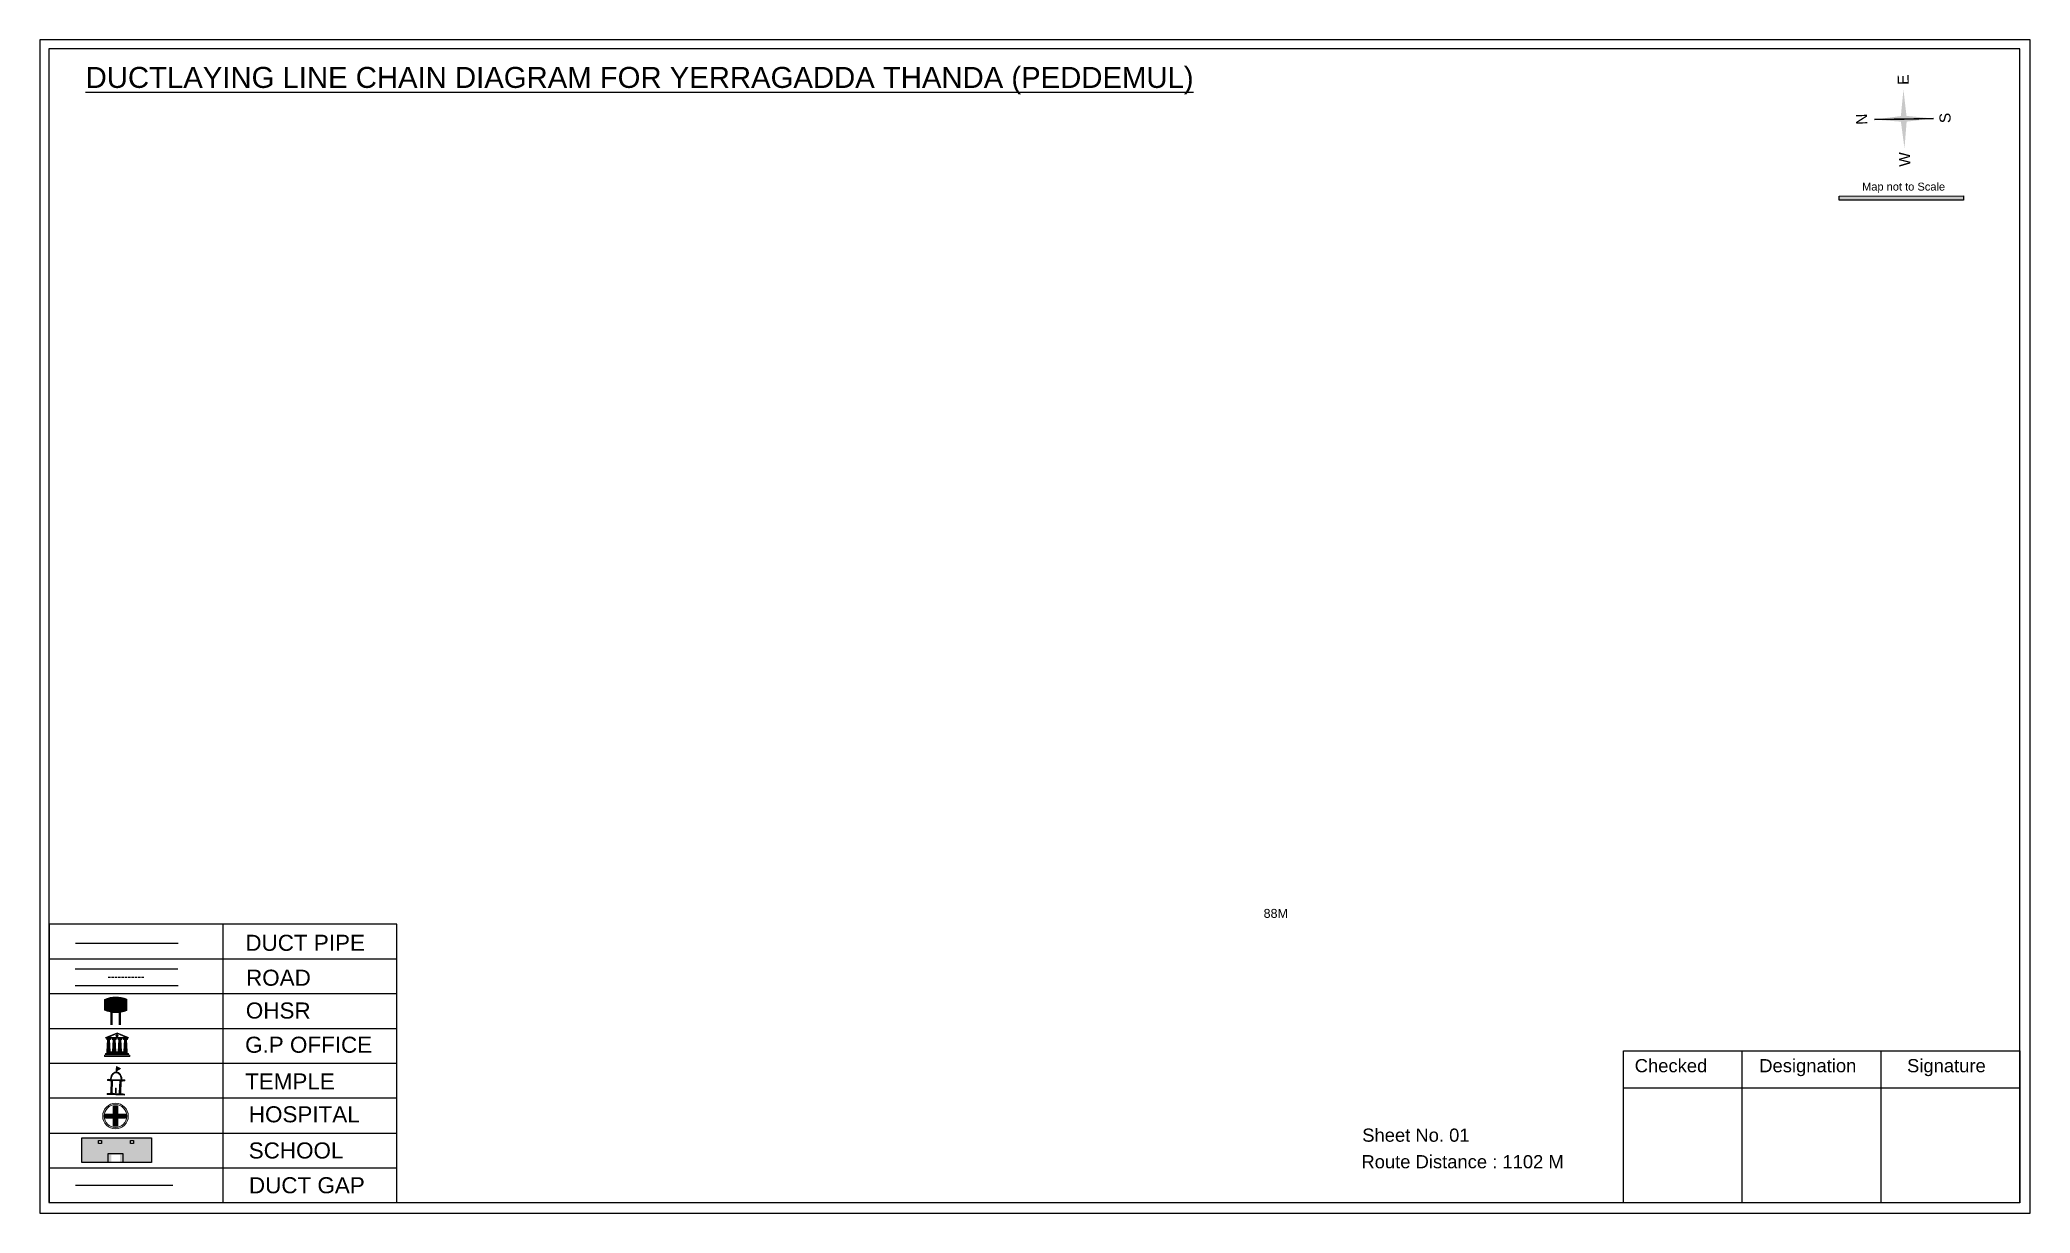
# Model space of a CAD drawing. Header units: inches. Extents: x -117 to 51867, y -12715 to 3423.
# Drawn here: x 37708 to 38598, y -12585 to -12061 of the extents above; entities that cross this region are included whole.
import ezdxf

# ---------------------------------------------------------------- set-up
doc = ezdxf.new("R2010")
doc.units = ezdxf.units.IN
doc.header["$MEASUREMENT"] = 0
doc.linetypes.add('DASHEDX2', pattern=[1.5, 1, -0.5])
doc.layers.add('LANDMARK', color=7, linetype='Continuous')
doc.layers.add('OHT', color=7, linetype='Continuous')
doc.styles.get("Standard").update_dxf_attribs({"font": 'arial.ttf'})

msp = doc.modelspace()

# ---------------------------------------------------------------- texts
at = {"color": 242, "true_color": 0xcd2027}
msp.add_text('%%UDUCTLAYING LINE CHAIN DIAGRAM FOR YERRAGADDA THANDA (PEDDEMUL)', height=9.375, dxfattribs=at).set_placement((37728.42, -12082.37))
for s, p in [('E', (38543.78, -12080.97)), ('N', (38525.2, -12098.81)), ('S', (38562.49, -12098.07)), ('W', (38544.43, -12117.56))]:
    msp.add_text(s, height=4.95, rotation=91.00631).set_placement(p)
for s, height, p in [('Map not to Scale', 3.5424, (38522.87, -12128.26)), ('88M', 4, (38255.24, -12453.37)), ('DUCT PIPE', 7.178, (37799.84, -12468.1)), ('ROAD ', 7.178, (37800.15, -12483.71)), ('OHSR', 7.178, (37800.06, -12498.37)), ('G.P OFFICE', 7.178, (37799.73, -12513.67)), ('TEMPLE', 7.178, (37799.73, -12530.08)), ('Checked', 5.886, (38421.2, -12522.38)), ('Designation', 5.886, (38476.9, -12522.38)), ('Signature', 5.886, (38543, -12522.38)), ('HOSPITAL', 7.178, (37801.4, -12544.76)), ('Sheet No. 01', 5.886, (38299.34, -12553.44)), ('SCHOOL', 7.178, (37801.35, -12560.93)), ('Route Distance : 1102 M', 5.886, (38298.97, -12565.31)), ('DUCT GAP', 7.178, (37801.45, -12576.48))]:
    msp.add_text(s, height=height).set_placement(p)

# ---------------------------------------------------------------- blocks, each defined once
blk = doc.blocks.new('OHT')
at = {"linetype": 'Continuous', "lineweight": 0, "true_color": 0x0ffffc}
blk.add_hatch(color=4, dxfattribs=at).paths.add_polyline_path([(0.012, 1), (0, 1, 0.101323), (-0.4, 0.916), (-0.4, 0.525, 0.194075), (0.399, 0.521), (0.399, 0.921, 0.097877)])
at = {"color": 4, "linetype": 'Continuous', "lineweight": 0, "true_color": 0x0ffffc, "flags": 128}
for points in [[(-0.4, 0.525), (-0.4, 0.916)], [(0.399, 0.521), (0.399, 0.921)]]:
    blk.add_lwpolyline(points, dxfattribs=at)
at = {"color": 4, "linetype": 'Continuous', "lineweight": 0, "true_color": 0x0ffffc, "const_width": 0.075, "flags": 128}
for points in [[(-0.15, 0), (-0.15, 0.475)], [(0.15, 0), (0.15, 0.473)]]:
    blk.add_lwpolyline(points, dxfattribs=at)
at = {"color": 4, "linetype": 'Continuous', "lineweight": 0, "true_color": 0x0ffffc}
for centre, radius, start, end in [((0.006, -0.019), 1.019, 67.31091, 113.47108), ((0.004, 1.513), 1.068, 247.76824, 291.70073)]:
    blk.add_arc(centre, radius, start, end, dxfattribs=at)
blk = doc.blocks.new('Government_Office')
at = {"linetype": 'Continuous', "lineweight": 0, "true_color": 0xff0000}
h = blk.add_hatch(color=1, dxfattribs=at)
h.paths.add_polyline_path([(0.44, 0.72), (0.45, 0.75), (0, 0.93), (-0.45, 0.75), (-0.44, 0.72)])
h.paths.add_polyline_path([(0.355, 0.75), (-0.355, 0.75), (0, 0.9)], flags=16)
h.paths.add_polyline_path([(0, 0.778, -1), (0, 0.872, -1)], flags=0)
h = blk.add_hatch(color=1, dxfattribs=at)
edge = h.paths.add_edge_path()
edge.add_arc((0, 0.825), 0.0467, 90, 270)
edge.add_arc((0, 0.825), 0.0467, 270, 450)
for points in [[(-0.5, 0.05), (0.5, 0.05), (0.5, 0), (-0.5, 0)], [(-0.45, 0.075), (-0.45, 0.12), (0.45, 0.12), (0.45, 0.075)], [(-0.4, 0.14), (-0.4, 0.18), (0.4, 0.18), (0.4, 0.14)]]:
    blk.add_hatch(color=1, dxfattribs=at).paths.add_polyline_path(points)
h = blk.add_hatch(color=1, dxfattribs=at)
edge = h.paths.add_edge_path()
edge.add_line((-0.27, 0.195), (-0.295, 0.675))
edge.add_line((-0.295, 0.675), (-0.29, 0.675))
edge.add_arc((-0.278, 0.688), 0.0176, 225.30401, 441.56588)
edge.add_line((-0.275, 0.705), (-0.395, 0.705))
edge.add_arc((-0.392, 0.688), 0.0176, 98.43412, 314.69599)
edge.add_line((-0.38, 0.675), (-0.375, 0.675))
edge.add_line((-0.375, 0.675), (-0.4, 0.195))
edge.add_line((-0.4, 0.195), (-0.27, 0.195))
h = blk.add_hatch(color=1, dxfattribs=at)
edge = h.paths.add_edge_path()
edge.add_line((-0.047, 0.195), (-0.072, 0.675))
edge.add_line((-0.072, 0.675), (-0.067, 0.675))
edge.add_arc((-0.054, 0.688), 0.0176, 225.30401, 441.56588)
edge.add_line((-0.052, 0.705), (-0.172, 0.705))
edge.add_arc((-0.169, 0.688), 0.0176, 98.43412, 314.69599)
edge.add_line((-0.157, 0.675), (-0.152, 0.675))
edge.add_line((-0.152, 0.675), (-0.177, 0.195))
edge.add_line((-0.177, 0.195), (-0.047, 0.195))
h = blk.add_hatch(color=1, dxfattribs=at)
edge = h.paths.add_edge_path()
edge.add_line((0.177, 0.195), (0.152, 0.675))
edge.add_line((0.152, 0.675), (0.157, 0.675))
edge.add_arc((0.169, 0.688), 0.0176, 225.30401, 441.56588)
edge.add_line((0.172, 0.705), (0.052, 0.705))
edge.add_arc((0.054, 0.688), 0.0176, 98.43412, 314.69599)
edge.add_line((0.067, 0.675), (0.072, 0.675))
edge.add_line((0.072, 0.675), (0.047, 0.195))
edge.add_line((0.047, 0.195), (0.177, 0.195))
h = blk.add_hatch(color=1, dxfattribs=at)
edge = h.paths.add_edge_path()
edge.add_line((0.4, 0.195), (0.375, 0.675))
edge.add_line((0.375, 0.675), (0.38, 0.675))
edge.add_arc((0.392, 0.688), 0.0176, 225.30401, 441.56588)
edge.add_line((0.395, 0.705), (0.275, 0.705))
edge.add_arc((0.278, 0.688), 0.0176, 98.43412, 314.69599)
edge.add_line((0.29, 0.675), (0.295, 0.675))
edge.add_line((0.295, 0.675), (0.27, 0.195))
edge.add_line((0.27, 0.195), (0.4, 0.195))
at = {"color": 1, "linetype": 'Continuous', "lineweight": 0, "true_color": 0xff0000, "flags": 128}
for points in [[(-0.45, 0.75), (-0.44, 0.72), (0.44, 0.72), (0.45, 0.75), (0, 0.93)], [(-0.355, 0.75), (0.355, 0.75), (0, 0.9)], [(-0.5, 0.05), (0.5, 0.05), (0.5, 0), (-0.5, 0)], [(-0.45, 0.075), (-0.45, 0.12), (0.45, 0.12), (0.45, 0.075)], [(-0.4, 0.14), (-0.4, 0.18), (0.4, 0.18), (0.4, 0.14)]]:
    blk.add_lwpolyline(points, close=True, dxfattribs=at)
for points in [[(0, 0.872, 1), (0, 0.778, 1)], [(-0.27, 0.195), (-0.295, 0.675), (-0.29, 0.675, 1.379694), (-0.275, 0.705), (-0.395, 0.705, 1.379694), (-0.38, 0.675), (-0.375, 0.675), (-0.4, 0.195)], [(-0.047, 0.195), (-0.072, 0.675), (-0.067, 0.675, 1.379694), (-0.052, 0.705), (-0.172, 0.705, 1.379694), (-0.157, 0.675), (-0.152, 0.675), (-0.177, 0.195)], [(0.177, 0.195), (0.152, 0.675), (0.157, 0.675, 1.379694), (0.172, 0.705), (0.052, 0.705, 1.379694), (0.067, 0.675), (0.072, 0.675), (0.047, 0.195)], [(0.4, 0.195), (0.375, 0.675), (0.38, 0.675, 1.379694), (0.395, 0.705), (0.275, 0.705, 1.379694), (0.29, 0.675), (0.295, 0.675), (0.27, 0.195)]]:
    blk.add_lwpolyline(points, format="xyb", close=True, dxfattribs=at)
blk = doc.blocks.new('Temple')
at = {"linetype": 'Continuous', "lineweight": 0, "true_color": 0xff0000}
h = blk.add_hatch(color=1, dxfattribs=at)
edge = h.paths.add_edge_path()
edge.add_line((0.175, 0.49), (0.225, 0.49))
edge.add_line((0.225, 0.49), (0.225, 0.497))
edge.add_line((0.225, 0.497), (0.307, 0.497))
edge.add_line((0.307, 0.497), (0.307, 0.533))
edge.add_line((0.307, 0.533), (0.257, 0.533))
edge.add_line((0.257, 0.533), (0.257, 0.54))
edge.add_line((0.257, 0.54), (0.2, 0.54))
edge.add_spline(control_points=[(0.2, 0.54), (0.2, 0.589), (0.19, 0.638), (0.142, 0.743), (0.092, 0.79), (0.027, 0.805), (0.02, 0.806), (0.012, 0.806)], knot_values=[4.712389, 4.712389, 4.712389, 4.712389, 5.278166, 5.278166, 6.117402, 6.117402, 6.223801, 6.223801, 6.223801, 6.223801], degree=3, periodic=0)
edge.add_line((0.012, 0.806), (0.012, 0.79))
edge.add_line((0.012, 0.79), (-0.012, 0.79))
edge.add_line((-0.012, 0.79), (-0.012, 0.806))
edge.add_spline(control_points=[(-0.012, 0.806), (-0.055, 0.802), (-0.096, 0.781), (-0.171, 0.699), (-0.197, 0.628), (-0.2, 0.55), (-0.2, 0.545), (-0.2, 0.54)], knot_values=[6.343965, 6.343965, 6.343965, 6.343965, 6.956638, 6.956638, 7.795874, 7.795874, 7.853982, 7.853982, 7.853982, 7.853982], degree=3, periodic=0)
edge.add_line((-0.2, 0.54), (-0.257, 0.54))
edge.add_line((-0.257, 0.54), (-0.257, 0.533))
edge.add_line((-0.257, 0.533), (-0.307, 0.533))
edge.add_line((-0.307, 0.533), (-0.307, 0.497))
edge.add_line((-0.307, 0.497), (-0.225, 0.497))
edge.add_line((-0.225, 0.497), (-0.225, 0.49))
edge.add_line((-0.225, 0.49), (-0.175, 0.49))
edge.add_line((-0.175, 0.49), (-0.175, 0.07))
edge.add_arc((-0.205, 0.07), 0.03, -90, 0, ccw=False)
edge.add_line((-0.205, 0.04), (-0.257, 0.04))
edge.add_line((-0.257, 0.04), (-0.257, 0.033))
edge.add_line((-0.257, 0.033), (-0.307, 0.033))
edge.add_line((-0.307, 0.033), (-0.307, 0))
edge.add_line((-0.307, 0), (0.307, 0))
edge.add_line((0.307, 0), (0.307, 0.033))
edge.add_line((0.307, 0.033), (0.257, 0.033))
edge.add_line((0.257, 0.033), (0.257, 0.04))
edge.add_line((0.257, 0.04), (0.205, 0.04))
edge.add_arc((0.205, 0.07), 0.03, 180, 270, ccw=False)
edge.add_line((0.175, 0.07), (0.175, 0.49))
h.paths.add_polyline_path([(0.125, 0.07, -0.414214), (0.095, 0.04), (0.05, 0.04), (0.05, 0.033), (-0.05, 0.033), (-0.05, 0.04), (-0.095, 0.04, -0.414214), (-0.125, 0.07), (-0.125, 0.497), (0.125, 0.497)], flags=16)
edge = h.paths.add_edge_path(flags=16)
edge.add_ellipse((0, 0.54), major_axis=(0, 0.242), ratio=0.722808, start_angle=270, end_angle=450, ccw=False)
edge.add_line((0.175, 0.54), (-0.175, 0.54))
h.paths.add_polyline_path([(0.012, 0.23), (0.012, 0.07), (-0.012, 0.07), (-0.012, 0.23)], flags=0)
h = blk.add_hatch(color=1, dxfattribs=at)
edge = h.paths.add_edge_path()
edge.add_line((0.012, 0.857), (0, 0.85))
edge.add_line((0, 0.85), (-0.003, 0.925))
edge.add_line((-0.003, 0.925), (-0.012, 0.925))
edge.add_line((-0.012, 0.925), (-0.012, 0.806))
edge.add_spline(control_points=[(-0.012, 0.806), (-0.004, 0.807), (0.004, 0.807), (0.012, 0.806)], knot_values=[6.223801, 6.223801, 6.223801, 6.223801, 6.343965, 6.343965, 6.343965, 6.343965], degree=3, periodic=0)
edge.add_line((0.012, 0.806), (0.012, 0.857))
h = blk.add_hatch(color=1, dxfattribs=at)
edge = h.paths.add_edge_path()
edge.add_line((0.012, 0.79), (0.012, 0.806))
edge.add_spline(control_points=[(0.012, 0.806), (0.004, 0.807), (-0.004, 0.807), (-0.012, 0.806)], knot_values=[6.223801, 6.223801, 6.223801, 6.223801, 6.343965, 6.343965, 6.343965, 6.343965], degree=3, periodic=0)
edge.add_line((-0.012, 0.806), (-0.012, 0.79))
edge.add_line((-0.012, 0.79), (0.012, 0.79))
at = {"linetype": 'Continuous', "lineweight": 0, "true_color": 0xe66000}
blk.add_hatch(color=32, dxfattribs=at).paths.add_polyline_path([(-0.006, 1), (0.147, 0.931), (0, 0.85)])
at = {"color": 1, "linetype": 'Continuous', "lineweight": 0, "true_color": 0xff0000, "flags": 128}
for points in [[(0.012, 0.925), (-0.012, 0.925), (-0.012, 0.79), (0.012, 0.79)], [(0.012, 0.23), (-0.012, 0.23), (-0.012, 0.07), (0.012, 0.07)]]:
    blk.add_lwpolyline(points, close=True, dxfattribs=at)
at = {"color": 32, "linetype": 'Continuous', "lineweight": 0, "true_color": 0xe66000, "flags": 128}
blk.add_lwpolyline([(-0.006, 1), (0.147, 0.931), (0, 0.85), (-0.006, 1)], dxfattribs=at)
at = {"color": 1, "linetype": 'Continuous', "lineweight": 0, "true_color": 0xff0000, "flags": 128}
blk.add_lwpolyline([(0.2, 0.54), (0.257, 0.54), (0.257, 0.533), (0.307, 0.533), (0.307, 0.497), (0.225, 0.497), (0.225, 0.49), (0.175, 0.49), (0.175, 0.07, 0.414214), (0.205, 0.04), (0.257, 0.04), (0.257, 0.033), (0.307, 0.033), (0.307, 0), (-0.307, 0), (-0.307, 0.033), (-0.257, 0.033), (-0.257, 0.04), (-0.205, 0.04, 0.414214), (-0.175, 0.07), (-0.175, 0.49), (-0.225, 0.49), (-0.225, 0.497), (-0.307, 0.497), (-0.307, 0.533), (-0.257, 0.533), (-0.257, 0.54), (-0.2, 0.54)], format="xyb", dxfattribs=at)
blk.add_lwpolyline([(-0.175, 0.54), (0.175, 0.54)], dxfattribs=at)
blk.add_lwpolyline([(0.125, 0.497), (0.125, 0.07, -0.414214), (0.095, 0.04), (0.05, 0.04), (0.05, 0.033), (-0.05, 0.033), (-0.05, 0.04), (-0.095, 0.04, -0.414214), (-0.125, 0.07), (-0.125, 0.497)], format="xyb", close=True, dxfattribs=at)
at = {"color": 1, "linetype": 'Continuous', "lineweight": 0, "true_color": 0xff0000}
blk.add_ellipse((0, 0.54), major_axis=(0, 0.242), ratio=0.722808, start_param=4.712389, end_param=7.853982, dxfattribs=at)
blk.add_open_spline([(0.2, 0.54), (0.2, 0.589), (0.19, 0.638), (0.142, 0.743), (0.092, 0.79), (-0.023, 0.816), (-0.085, 0.794), (-0.171, 0.699), (-0.197, 0.628), (-0.2, 0.55), (-0.2, 0.545), (-0.2, 0.54)], degree=3, knots=[4.712389, 4.712389, 4.712389, 4.712389, 5.278166, 5.278166, 6.117402, 6.117402, 6.956638, 6.956638, 7.795874, 7.795874, 7.853982, 7.853982, 7.853982, 7.853982], dxfattribs=at)
blk = doc.blocks.new('*U93')
at = {"color": 0, "linetype": 'DASHEDX2', "transparency": 16777216}
blk.add_line((-8.22, 0), (8.01, 0), dxfattribs=at)
blk = doc.blocks.new('Hospital')
at = {"linetype": 'Continuous', "lineweight": 0, "true_color": 0x000000}
h = blk.add_hatch(color=18, dxfattribs=at)
h.paths.add_polyline_path([(-0.5, 0, 1), (0.5, 0, 1)])
h.paths.add_polyline_path([(0.446, 0, -1), (-0.446, 0, -1)], flags=16)
at = {"linetype": 'Continuous', "true_color": 0xff0000}
blk.add_hatch(color=1, dxfattribs=at).paths.add_polyline_path([(-0.394, 0.08), (-0.08, 0.08), (-0.08, 0.394), (0.08, 0.394), (0.08, 0.08), (0.394, 0.08), (0.394, -0.08), (0.08, -0.08), (0.08, -0.394), (-0.08, -0.394), (-0.08, -0.08), (-0.394, -0.08)])
at = {"color": 1, "linetype": 'Continuous', "true_color": 0xff0000, "flags": 128}
blk.add_lwpolyline([(-0.394, 0.08), (-0.08, 0.08), (-0.08, 0.394), (0.08, 0.394), (0.08, 0.08), (0.394, 0.08), (0.394, -0.08), (0.08, -0.08), (0.08, -0.394), (-0.08, -0.394), (-0.08, -0.08), (-0.394, -0.08)], close=True, dxfattribs=at)
at = {"color": 18, "linetype": 'Continuous', "lineweight": 0, "true_color": 0x000000}
for radius in [0.5, 0.446]:
    blk.add_circle((0, 0), radius, dxfattribs=at)

# ---------------------------------------------------------------- hatches: boundary and pattern name
at = {"true_color": 0x0093dd}
h = msp.add_hatch(color=142, dxfattribs=at)
h.dxf.hatch_style = 1
h.paths.add_polyline_path([(38512.69, -12130.76), (38512.7, -12132.6), (38568.2, -12132.48), (38568.2, -12130.63)])
at = {"true_color": 0xc8c92d}
h = msp.add_hatch(color=52, dxfattribs=at)
h.dxf.hatch_style = 1
h.paths.add_polyline_path([(37732.88, -12551.69), (37726.72, -12551.69), (37726.72, -12562.78), (37732.88, -12562.78)])
h.paths.add_polyline_path([(37757.73, -12551.69), (37751.57, -12551.69), (37751.57, -12562.78), (37757.73, -12562.78)])
at = {"true_color": 0x293189}
h = msp.add_hatch(color=177, dxfattribs=at)
h.dxf.hatch_style = 1
h.paths.add_polyline_path([(37751.57, -12551.69), (37732.88, -12551.69), (37732.88, -12562.78), (37739.89, -12562.78), (37739.89, -12559.15), (37743.75, -12559.15), (37743.75, -12562.78), (37751.57, -12562.78)])
h.paths.add_polyline_path([(37735.55, -12554.16), (37734.18, -12554.16), (37734.18, -12552.9), (37735.55, -12552.9)], flags=16)
h.paths.add_polyline_path([(37748.43, -12554.16), (37748.43, -12552.9), (37749.8, -12552.9), (37749.8, -12554.16)], flags=16)

# ---------------------------------------------------------------- linework, layer by layer
for p, q in [((38554.76, -12096.05), (38528.46, -12096.52)), ((38528.46, -12096.52), (38554.76, -12096.05)), ((38554.76, -12096.05), (38528.46, -12096.52)), ((38541.63, -12096.28), (38554.76, -12096.05)), ((37712.04, -12456.25), (37712.04, -12579.47)), ((37789.8, -12456.25), (37789.8, -12580.68)), ((37867.57, -12471.81), (37712.04, -12471.81)), ((37723.69, -12476.1), (37769.58, -12476.1)), ((37867.57, -12487.36), (37712.04, -12487.36)), ((37723.69, -12483.62), (37769.81, -12483.62)), ((37867.57, -12502.91), (37712.04, -12502.91)), ((37867.57, -12518.47), (37712.04, -12518.47)), ((37867.57, -12534.02), (37712.04, -12534.02)), ((37712.04, -12549.57), (37867.57, -12549.57)), ((37712.04, -12565.13), (37867.57, -12565.13)), ((37712.03, -12579.7), (37712.03, -12580.66)), ((37712.04, -12579.47), (37712.04, -12580.68)), ((37867.57, -12580.68), (37712.04, -12580.68))]:
    msp.add_line(p, q)
at = {"color": 1}
msp.add_line((38528.46, -12096.52), (38541.62, -12096.28), dxfattribs=at)
at = {"color": 242, "true_color": 0xcd2027}
for p, q in [((38469.1, -12512.83), (38469.1, -12580.72)), ((38531.3, -12512.83), (38531.3, -12580.72)), ((38416.13, -12529.28), (38593.36, -12529.28))]:
    msp.add_line(p, q, dxfattribs=at)
for points in [[(37707.92, -12060.88), (37707.92, -12585.37), (38598.06, -12585.37), (38598.06, -12060.88)], [(37712.03, -12064.89), (37712.03, -12580.66), (38593.36, -12580.66), (38593.36, -12064.89)], [(37757.8, -12551.69), (37757.8, -12562.78), (37726.72, -12562.78), (37726.72, -12551.69)], [(37735.55, -12552.9), (37735.55, -12554.16), (37734.18, -12554.16), (37734.18, -12552.9)], [(37748.43, -12554.16), (37748.43, -12552.9), (37749.8, -12552.9), (37749.8, -12554.16)]]:
    msp.add_lwpolyline(points, close=True)
at = {"color": 142, "true_color": 0x0093dd}
msp.add_lwpolyline([(38568.21, -12132.48), (38512.7, -12132.6), (38512.69, -12130.76), (38568.2, -12130.63), (38568.2, -12132.48)], dxfattribs=at)
for points in [[(37867.57, -12580.68), (37867.57, -12456.25), (37712.04, -12456.25)], [(37738.56, -12562.78), (37738.56, -12558.68), (37745.09, -12558.68), (37745.09, -12562.78)]]:
    msp.add_lwpolyline(points)
at = {"color": 242, "true_color": 0xcd2027}
msp.add_lwpolyline([(38593.36, -12580.72), (38416.13, -12580.72), (38416.13, -12512.83), (38593.36, -12512.83)], close=True, dxfattribs=at)
for points in [[(38542.91, -12096.25), (38540.09, -12096.3), (38541.38, -12083.14)], [(38542.91, -12096.25), (38540.09, -12096.3), (38541.38, -12083.14)], [(38542.91, -12096.25), (38540.09, -12096.3), (38541.84, -12109.43)], [(38542.91, -12096.25), (38540.09, -12096.3), (38541.84, -12109.43)], [(38541.65, -12097.58), (38541.6, -12094.76), (38554.76, -12096.05)], [(38541.65, -12097.58), (38541.6, -12094.76), (38554.76, -12096.05)]]:
    msp.add_solid(points)
at = {"color": 1}
msp.add_solid([(38541.65, -12097.58), (38541.6, -12094.76), (38528.46, -12096.52)], dxfattribs=at)
msp.add_solid([(38541.65, -12097.58), (38541.6, -12094.76), (38528.46, -12096.52)], dxfattribs=at)
at = {"layer": 'OHT', "color": 5}
msp.add_line((37723.86, -12464.72), (37769.75, -12464.72), dxfattribs=at)
at = {"layer": 'OHT', "color": 1}
msp.add_line((37723.86, -12572.91), (37767.46, -12572.91), dxfattribs=at)

# ---------------------------------------------------------------- block references
at = {"linetype": 'DASHEDX2'}
msp.add_blockref('*U93', (37746.69, -12479.86), dxfattribs=at)
at = {"layer": 'LANDMARK'}
for name, p, xscale, yscale, zscale in [('Government_Office', (37742.45, -12515.32), 11.32114773247135, 11.32114773247135, 11.32114773247135), ('Hospital', (37741.77, -12541.98), 11.41772014427468, 11.41772014427468, 11.41772014427468)]:
    msp.add_blockref(name, p, dxfattribs=dict(at, xscale=xscale, yscale=yscale, zscale=zscale))
at = {"layer": 'LANDMARK', "xscale": 12.62452535729322, "yscale": 12.62452535729322, "zscale": 12.62452535729322, "rotation": 358.3713438591284}
msp.add_blockref('Temple', (37741.88, -12532.45), dxfattribs=at)
at = {"layer": 'OHT', "xscale": 12.45189723782068, "yscale": 12.45189723782068, "zscale": 12.45189723782068}
msp.add_blockref('OHT', (37741.86, -12501.22), dxfattribs=at)

msp.set_redraw_order([(e.dxf.handle, doc.entitydb.next_handle()) for e in msp.query("TEXT MTEXT ATTDEF DIMENSION ARC_DIMENSION")])  # texts and dimensions are drawn at this point

doc.saveas('drawing.dxf')
